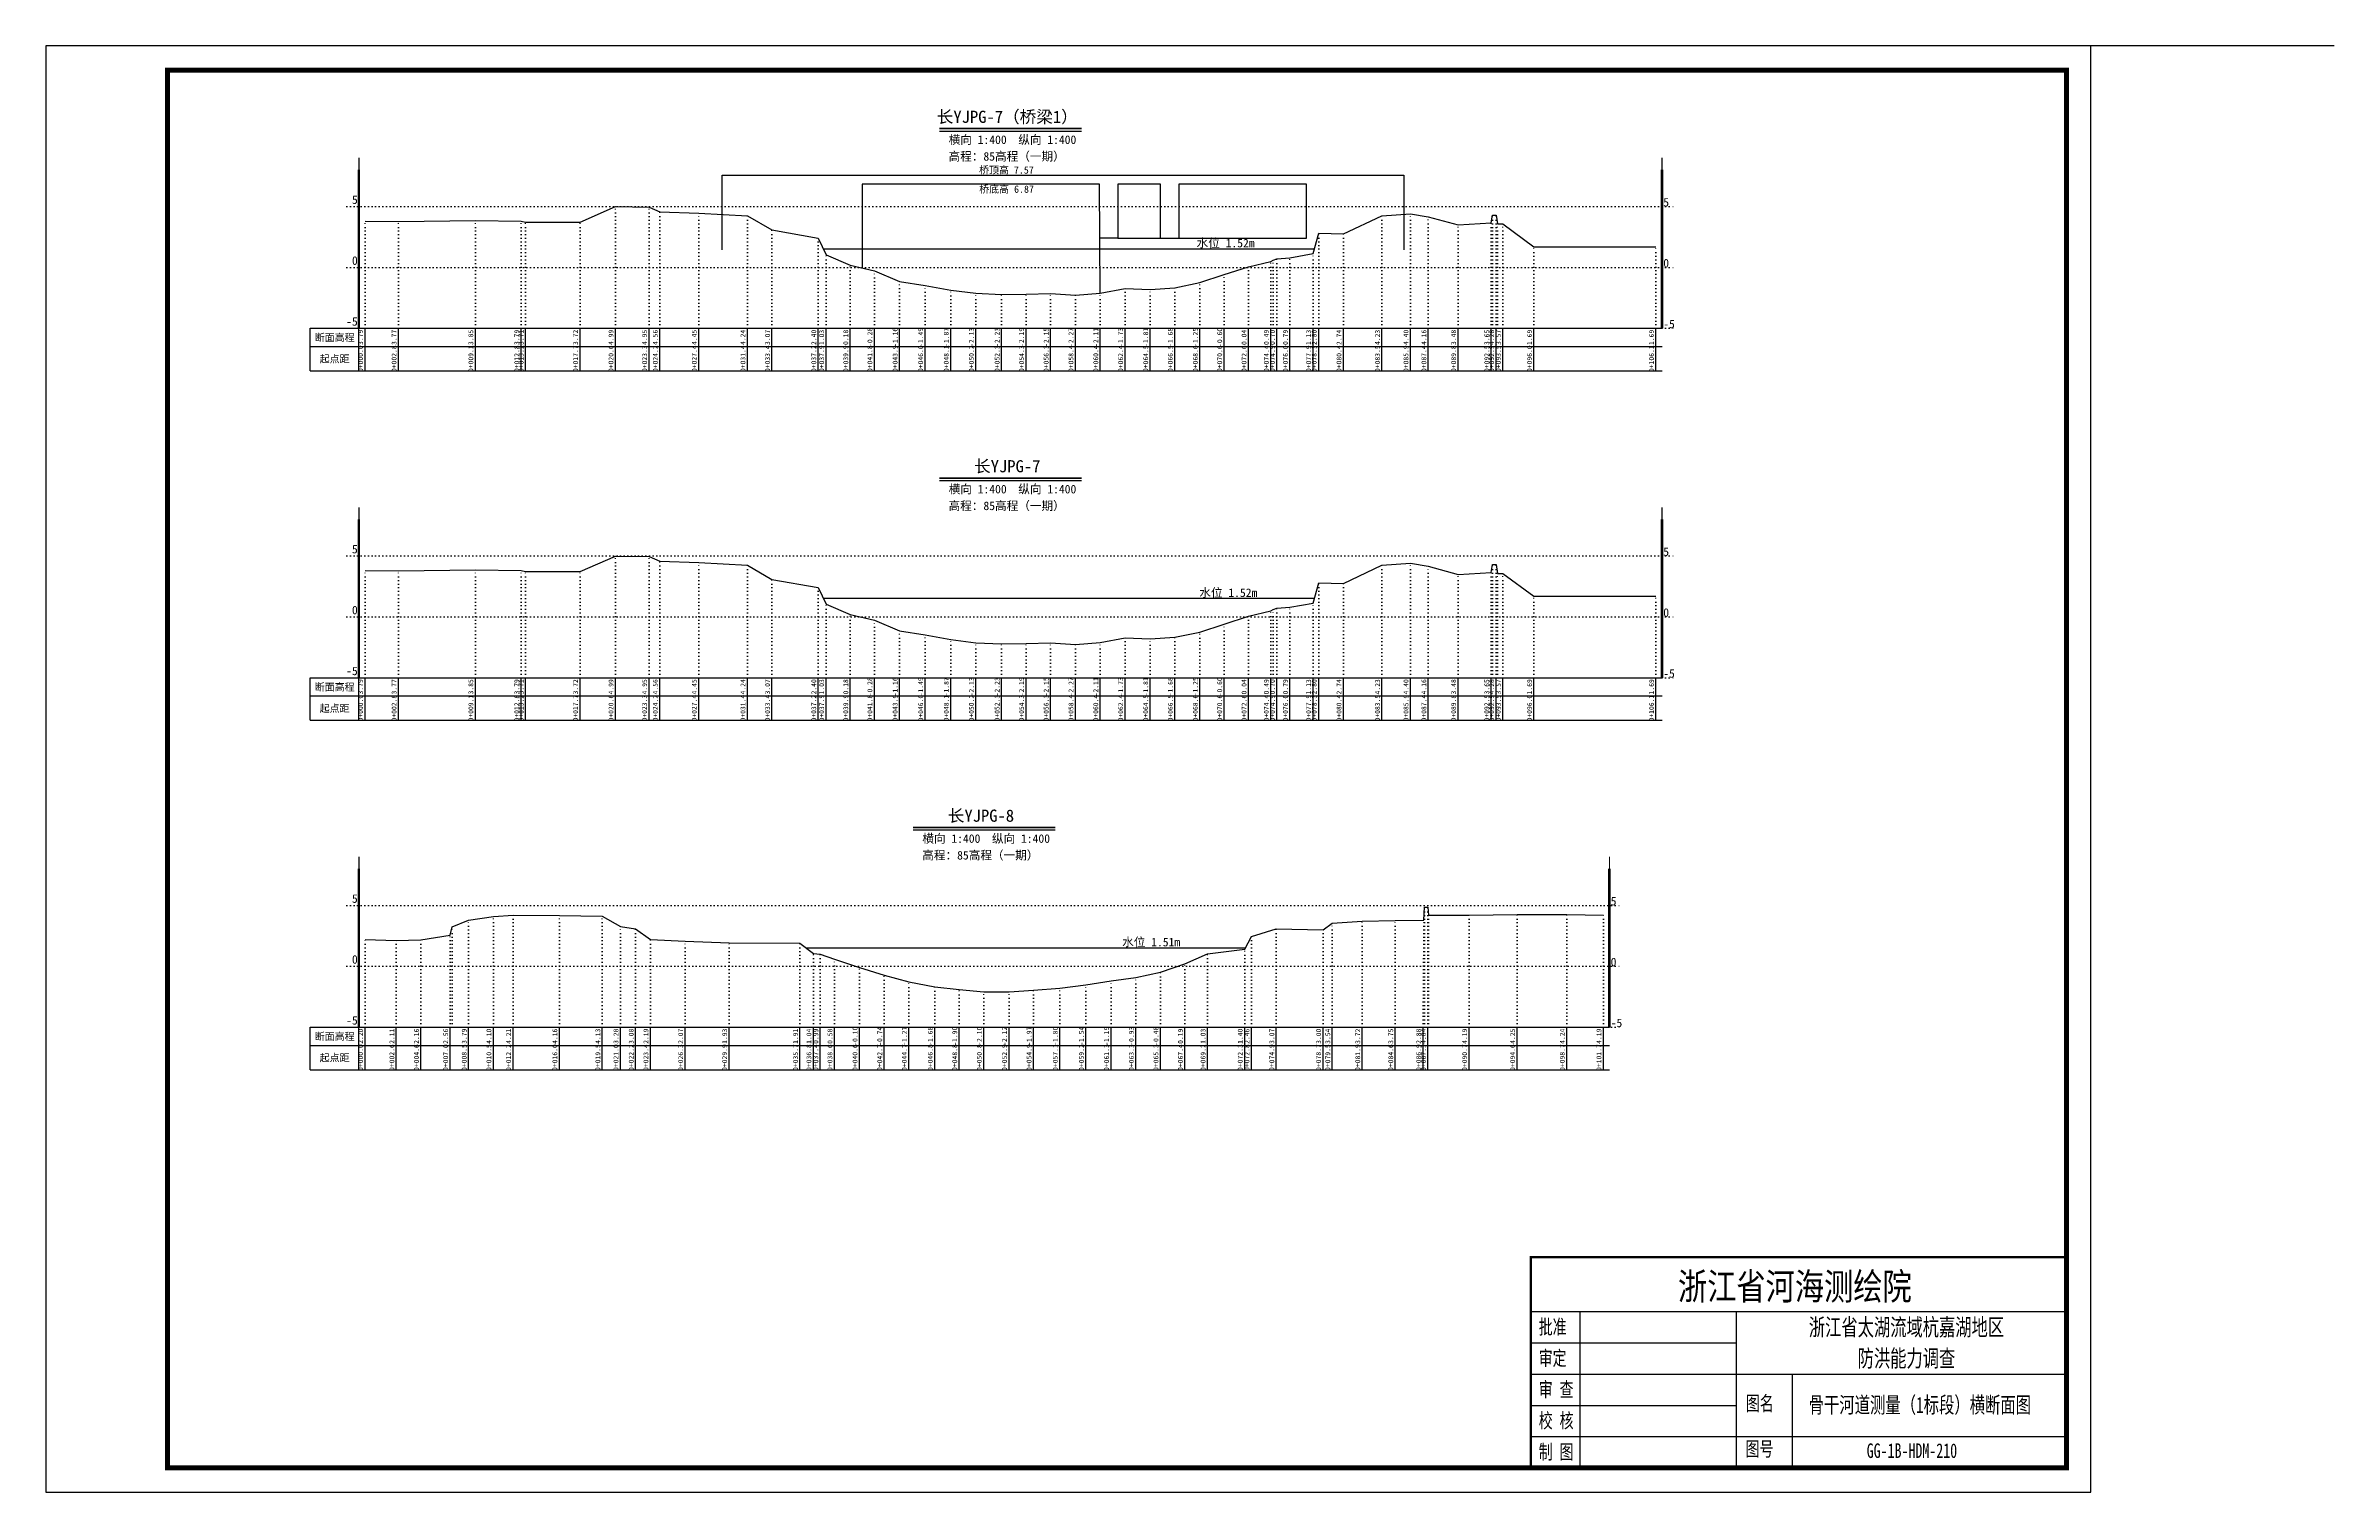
# Model space of a CAD drawing. Header units: millimetres. Extents: x 519117 to 522827, y 3371934 to 3372231.
# Drawn here: x 520056.5 to 520526.5, y 3371934.1 to 3372231.1 of the extents above; entities that cross this region are included whole.
import ezdxf
from ezdxf.enums import TextEntityAlignment as Align

# ---------------------------------------------------------------- set-up
doc = ezdxf.new("R2010")
doc.units = ezdxf.units.MM
doc.header["$LTSCALE"] = 0.4
doc.header["$MEASUREMENT"] = 0
doc.linetypes.add('X4', pattern=[1.6, 0, -1.6])
for name, color, linetype in [('DMX', 1, 'Continuous'), ('TEXT', 7, 'Continuous'), ('zdm1', 5, 'Continuous'), ('ZDMT5', 3, 'Continuous'), ('图框', 7, 'Continuous'), ('断面名称', 5, 'Continuous'), ('桥梁剖面', 7, 'Continuous'), ('比例尺', 3, 'Continuous'), ('水位', 4, 'Continuous')]:
    doc.layers.add(name, color=color, linetype=linetype)
doc.styles.add('HDM', font='仿宋_GB2312.ttf')
doc.styles.add('tk2', font='SimSun.ttf', dxfattribs={"width": 0.8})

msp = doc.modelspace()

# ---------------------------------------------------------------- linework, layer by layer
at = {"lineweight": 100, "const_width": 0.5}
msp.add_lwpolyline([(520471.53, 3371982.35), (520361.53, 3371982.35), (520361.53, 3371939.06), (520471.53, 3371939.06), (520471.53, 3371982.35)], dxfattribs=at)
at = {"linetype": 'Continuous', "elevation": 0}
msp.add_lwpolyline([(520361.53, 3371971.15), (520361.53, 3371939.06)], dxfattribs=at)
at = {"layer": 'DMX', "linetype": 'Continuous', "flags": 128}
for points in [[(520122.11, 3372195.04), (520128.98, 3372194.99), (520144.76, 3372195.19), (520154.18, 3372195.04), (520155.08, 3372194.84), (520166.26, 3372194.87), (520173.53, 3372198.04), (520180.43, 3372197.94), (520182.63, 3372196.97), (520190.63, 3372196.69), (520200.63, 3372196.17), (520205.68, 3372193.24), (520215.18, 3372191.57), (520216.81, 3372188.14), (520221.76, 3372186.02), (520226.71, 3372184.87), (520231.88, 3372182.67), (520237.13, 3372181.84), (520242.38, 3372180.89), (520247.56, 3372180.24), (520252.83, 3372179.99), (520257.86, 3372180.09), (520262.91, 3372180.19), (520268.01, 3372179.89), (520273.11, 3372180.29), (520278.21, 3372181.24), (520283.36, 3372181.04), (520288.41, 3372181.37), (520293.56, 3372182.44), (520298.56, 3372184.07), (520303.56, 3372185.67), (520308.13, 3372186.79), (520308.63, 3372187.07), (520309.38, 3372187.32), (520312.06, 3372187.54), (520316.81, 3372188.39), (520317.96, 3372192.57), (520323.06, 3372192.42), (520330.96, 3372196.14), (520336.81, 3372196.57), (520340.48, 3372195.97), (520346.58, 3372194.27), (520353.41, 3372194.69), (520353.66, 3372196.27), (520354.41, 3372196.27), (520354.68, 3372194.49), (520355.78, 3372194.49), (520362.18, 3372189.79), (520387.23, 3372189.79)], [(520122.11, 3372123.29), (520128.98, 3372123.24), (520144.76, 3372123.44), (520154.18, 3372123.29), (520155.08, 3372123.09), (520166.26, 3372123.12), (520173.53, 3372126.29), (520180.43, 3372126.19), (520182.63, 3372125.22), (520190.63, 3372124.94), (520200.63, 3372124.42), (520205.68, 3372121.49), (520215.18, 3372119.82), (520216.81, 3372116.39), (520221.76, 3372114.27), (520226.71, 3372113.12), (520231.88, 3372110.92), (520237.13, 3372110.09), (520242.38, 3372109.14), (520247.56, 3372108.49), (520252.83, 3372108.24), (520257.86, 3372108.34), (520262.91, 3372108.44), (520268.01, 3372108.14), (520273.11, 3372108.54), (520278.21, 3372109.49), (520283.36, 3372109.29), (520288.41, 3372109.62), (520293.56, 3372110.69), (520298.56, 3372112.32), (520303.56, 3372113.92), (520308.13, 3372115.04), (520308.63, 3372115.32), (520309.38, 3372115.57), (520312.06, 3372115.79), (520316.81, 3372116.64), (520317.96, 3372120.82), (520323.06, 3372120.67), (520330.96, 3372124.39), (520336.81, 3372124.82), (520340.48, 3372124.22), (520346.58, 3372122.52), (520353.41, 3372122.94), (520353.66, 3372124.52), (520354.41, 3372124.52), (520354.68, 3372122.74), (520355.78, 3372122.74), (520362.18, 3372118.04), (520387.23, 3372118.04)], [(520122.11, 3372047.56), (520128.53, 3372047.33), (520133.58, 3372047.46), (520139.58, 3372048.46), (520140.01, 3372050.18), (520143.38, 3372051.53), (520148.46, 3372052.31), (520152.51, 3372052.58), (520162.01, 3372052.46), (520170.83, 3372052.38), (520174.56, 3372050.25), (520177.68, 3372049.75), (520180.71, 3372047.53), (520187.83, 3372047.23), (520196.88, 3372046.88), (520211.43, 3372046.83), (520214.18, 3372044.65), (520215.61, 3372044.53), (520218.51, 3372043.5), (520223.66, 3372041.8), (520228.73, 3372040.2), (520233.78, 3372038.88), (520239.11, 3372037.85), (520244.13, 3372037.3), (520249.18, 3372036.8), (520254.36, 3372036.78), (520259.41, 3372037.15), (520264.78, 3372037.58), (520270.16, 3372038.23), (520275.31, 3372039.1), (520280.41, 3372039.75), (520285.46, 3372040.88), (520290.48, 3372042.53), (520295.13, 3372044.63), (520302.76, 3372045.55), (520304.16, 3372048.2), (520309.26, 3372049.73), (520318.86, 3372049.55), (520320.76, 3372050.9), (520326.91, 3372051.35), (520333.68, 3372051.45), (520339.58, 3372051.54), (520339.66, 3372054.2), (520340.38, 3372054.17), (520340.51, 3372052.55), (520348.86, 3372052.55), (520358.71, 3372052.7), (520368.91, 3372052.67), (520376.43, 3372052.55)]]:
    msp.add_lwpolyline(points, dxfattribs=at)
at = {"layer": 'TEXT', "color": 0}
for p, q in [((520361.53, 3371971.15, 0), (520471.53, 3371971.15, 0)), ((520371.62, 3371971.15, 0), (520371.62, 3371945.48, 0)), ((520403.7, 3371971.15, 0), (520403.7, 3371945.48, 0)), ((520361.53, 3371964.73, 0), (520403.7, 3371964.73, 0)), ((520361.53, 3371958.31, 0), (520403.7, 3371958.31, 0)), ((520403.7, 3371958.31, 0), (520471.53, 3371958.31, 0)), ((520415.18, 3371958.31, 0), (520415.18, 3371939.06, 0)), ((520361.53, 3371951.9, 0), (520403.7, 3371951.9, 0)), ((520361.53, 3371945.48, 0), (520471.53, 3371945.48, 0)), ((520371.62, 3371945.48, 0), (520371.62, 3371939.06, 0)), ((520403.7, 3371945.48, 0), (520403.7, 3371939.06, 0))]:
    msp.add_line(p, q, dxfattribs=at)
at = {"layer": 'zdm1', "linetype": 'Continuous'}
for p, q in [((520120.73, 3372173.06), (520120.73, 3372205.56)), ((520120.98, 3372173.06), (520120.98, 3372205.56)), ((520388.36, 3372173.06), (520388.36, 3372205.56)), ((520388.61, 3372173.06), (520388.61, 3372205.56)), ((520110.86, 3372164.31), (520110.86, 3372173.06)), ((520110.86, 3372173.06), (520122.11, 3372173.06)), ((520120.86, 3372164.31), (520120.86, 3372173.06)), ((520122.11, 3372173.06), (520388.48, 3372173.06)), ((520110.86, 3372169.31), (520388.48, 3372169.31)), ((520110.86, 3372164.31), (520388.48, 3372164.31)), ((520120.73, 3372101.31), (520120.73, 3372133.81)), ((520120.98, 3372101.31), (520120.98, 3372133.81)), ((520388.36, 3372101.31), (520388.36, 3372133.81)), ((520388.61, 3372101.31), (520388.61, 3372133.81)), ((520110.86, 3372092.56), (520110.86, 3372101.31)), ((520110.86, 3372101.31), (520122.11, 3372101.31)), ((520120.86, 3372092.56), (520120.86, 3372101.31)), ((520122.11, 3372101.31), (520388.48, 3372101.31)), ((520110.86, 3372097.56), (520388.48, 3372097.56)), ((520110.86, 3372092.56), (520388.48, 3372092.56)), ((520120.73, 3372029.56), (520120.73, 3372062.06)), ((520120.98, 3372029.56), (520120.98, 3372062.06)), ((520377.56, 3372029.56), (520377.56, 3372062.06)), ((520377.81, 3372029.56), (520377.81, 3372062.06)), ((520110.86, 3372020.81), (520110.86, 3372029.56)), ((520110.86, 3372029.56), (520122.11, 3372029.56)), ((520120.86, 3372020.81), (520120.86, 3372029.56)), ((520122.11, 3372029.56), (520377.68, 3372029.56)), ((520110.86, 3372025.81), (520377.68, 3372025.81)), ((520110.86, 3372020.81), (520377.68, 3372020.81))]:
    msp.add_line(p, q, dxfattribs=at)
at = {"layer": 'zdm1', "linetype": 'X4'}
for p, q in [((520118.36, 3372198.06), (520390.98, 3372198.06)), ((520118.36, 3372185.56), (520390.98, 3372185.56)), ((520118.36, 3372173.06), (520390.98, 3372173.06)), ((520118.36, 3372126.31), (520390.98, 3372126.31)), ((520118.36, 3372113.81), (520390.98, 3372113.81)), ((520118.36, 3372101.31), (520390.98, 3372101.31)), ((520118.36, 3372054.56), (520380.18, 3372054.56)), ((520118.36, 3372042.06), (520380.18, 3372042.06)), ((520118.36, 3372029.56), (520380.18, 3372029.56))]:
    msp.add_line(p, q, dxfattribs=at)
at = {"layer": 'zdm1', "linetype": 'Continuous', "flags": 128}
for points in [[(520120.86, 3372205.56, 0.25, 0.25, 0), (520120.86, 3372208.06, 0.25, 0.25, 0)], [(520388.48, 3372205.56, 0.25, 0.25, 0), (520388.48, 3372208.06, 0.25, 0.25, 0)], [(520120.86, 3372200.56, 0.25, 0.25, 0), (520120.86, 3372203.06, 0.25, 0.25, 0)], [(520388.48, 3372200.56, 0.25, 0.25, 0), (520388.48, 3372203.06, 0.25, 0.25, 0)], [(520120.86, 3372195.56, 0.25, 0.25, 0), (520120.86, 3372198.06, 0.25, 0.25, 0)], [(520388.48, 3372195.56, 0.25, 0.25, 0), (520388.48, 3372198.06, 0.25, 0.25, 0)], [(520120.86, 3372190.56, 0.25, 0.25, 0), (520120.86, 3372193.06, 0.25, 0.25, 0)], [(520388.48, 3372190.56, 0.25, 0.25, 0), (520388.48, 3372193.06, 0.25, 0.25, 0)], [(520120.86, 3372185.56, 0.25, 0.25, 0), (520120.86, 3372188.06, 0.25, 0.25, 0)], [(520388.48, 3372185.56, 0.25, 0.25, 0), (520388.48, 3372188.06, 0.25, 0.25, 0)], [(520120.86, 3372180.56, 0.25, 0.25, 0), (520120.86, 3372183.06, 0.25, 0.25, 0)], [(520388.48, 3372180.56, 0.25, 0.25, 0), (520388.48, 3372183.06, 0.25, 0.25, 0)], [(520120.86, 3372175.56, 0.25, 0.25, 0), (520120.86, 3372178.06, 0.25, 0.25, 0)], [(520388.48, 3372175.56, 0.25, 0.25, 0), (520388.48, 3372178.06, 0.25, 0.25, 0)], [(520120.86, 3372133.81, 0.25, 0.25, 0), (520120.86, 3372136.31, 0.25, 0.25, 0)], [(520388.48, 3372133.81, 0.25, 0.25, 0), (520388.48, 3372136.31, 0.25, 0.25, 0)], [(520120.86, 3372128.81, 0.25, 0.25, 0), (520120.86, 3372131.31, 0.25, 0.25, 0)], [(520388.48, 3372128.81, 0.25, 0.25, 0), (520388.48, 3372131.31, 0.25, 0.25, 0)], [(520120.86, 3372123.81, 0.25, 0.25, 0), (520120.86, 3372126.31, 0.25, 0.25, 0)], [(520388.48, 3372123.81, 0.25, 0.25, 0), (520388.48, 3372126.31, 0.25, 0.25, 0)], [(520120.86, 3372118.81, 0.25, 0.25, 0), (520120.86, 3372121.31, 0.25, 0.25, 0)], [(520388.48, 3372118.81, 0.25, 0.25, 0), (520388.48, 3372121.31, 0.25, 0.25, 0)], [(520120.86, 3372113.81, 0.25, 0.25, 0), (520120.86, 3372116.31, 0.25, 0.25, 0)], [(520388.48, 3372113.81, 0.25, 0.25, 0), (520388.48, 3372116.31, 0.25, 0.25, 0)], [(520120.86, 3372108.81, 0.25, 0.25, 0), (520120.86, 3372111.31, 0.25, 0.25, 0)], [(520388.48, 3372108.81, 0.25, 0.25, 0), (520388.48, 3372111.31, 0.25, 0.25, 0)], [(520120.86, 3372103.81, 0.25, 0.25, 0), (520120.86, 3372106.31, 0.25, 0.25, 0)], [(520388.48, 3372103.81, 0.25, 0.25, 0), (520388.48, 3372106.31, 0.25, 0.25, 0)], [(520120.86, 3372062.06, 0.25, 0.25, 0), (520120.86, 3372064.56, 0.25, 0.25, 0)], [(520377.68, 3372062.06, 0.25, 0.25, 0), (520377.68, 3372064.56, 0.25, 0.25, 0)], [(520120.86, 3372057.06, 0.25, 0.25, 0), (520120.86, 3372059.56, 0.25, 0.25, 0)], [(520377.68, 3372057.06, 0.25, 0.25, 0), (520377.68, 3372059.56, 0.25, 0.25, 0)], [(520120.86, 3372052.06, 0.25, 0.25, 0), (520120.86, 3372054.56, 0.25, 0.25, 0)], [(520377.68, 3372052.06, 0.25, 0.25, 0), (520377.68, 3372054.56, 0.25, 0.25, 0)], [(520120.86, 3372047.06, 0.25, 0.25, 0), (520120.86, 3372049.56, 0.25, 0.25, 0)], [(520377.68, 3372047.06, 0.25, 0.25, 0), (520377.68, 3372049.56, 0.25, 0.25, 0)], [(520120.86, 3372042.06, 0.25, 0.25, 0), (520120.86, 3372044.56, 0.25, 0.25, 0)], [(520377.68, 3372042.06, 0.25, 0.25, 0), (520377.68, 3372044.56, 0.25, 0.25, 0)], [(520120.86, 3372037.06, 0.25, 0.25, 0), (520120.86, 3372039.56, 0.25, 0.25, 0)], [(520377.68, 3372037.06, 0.25, 0.25, 0), (520377.68, 3372039.56, 0.25, 0.25, 0)], [(520120.86, 3372032.06, 0.25, 0.25, 0), (520120.86, 3372034.56, 0.25, 0.25, 0)], [(520377.68, 3372032.06, 0.25, 0.25, 0), (520377.68, 3372034.56, 0.25, 0.25, 0)]]:
    msp.add_lwpolyline(points, format="xyseb", dxfattribs=at)
at = {"layer": 'ZDMT5', "linetype": 'X4'}
for p, q in [((520122.11, 3372173.06), (520122.11, 3372195.04)), ((520128.98, 3372173.06), (520128.98, 3372194.99)), ((520144.76, 3372173.06), (520144.76, 3372195.19)), ((520154.18, 3372173.06), (520154.18, 3372195.04)), ((520155.08, 3372173.06), (520155.08, 3372194.84)), ((520166.26, 3372173.06), (520166.26, 3372194.87)), ((520173.53, 3372173.06), (520173.53, 3372198.04)), ((520180.43, 3372173.06), (520180.43, 3372197.94)), ((520182.63, 3372173.06), (520182.63, 3372196.97)), ((520190.63, 3372173.06), (520190.63, 3372196.69)), ((520200.63, 3372173.06), (520200.63, 3372196.17)), ((520330.96, 3372173.06), (520330.96, 3372196.14)), ((520336.81, 3372173.06), (520336.81, 3372196.57)), ((520340.48, 3372173.06), (520340.48, 3372195.97)), ((520346.58, 3372173.06), (520346.58, 3372194.27)), ((520353.41, 3372173.06), (520353.41, 3372194.69)), ((520353.66, 3372173.06), (520353.66, 3372196.27)), ((520354.41, 3372173.06), (520354.41, 3372196.27)), ((520354.68, 3372173.06), (520354.68, 3372194.49)), ((520355.78, 3372173.06), (520355.78, 3372194.49)), ((520205.68, 3372173.06), (520205.68, 3372193.24)), ((520215.18, 3372173.06), (520215.18, 3372191.57)), ((520317.96, 3372173.06), (520317.96, 3372192.57)), ((520323.06, 3372173.06), (520323.06, 3372192.42)), ((520362.18, 3372173.06), (520362.18, 3372189.79)), ((520387.23, 3372173.06), (520387.23, 3372189.79)), ((520216.81, 3372173.06), (520216.81, 3372188.14)), ((520221.76, 3372173.06), (520221.76, 3372186.02)), ((520226.71, 3372173.06), (520226.71, 3372184.87)), ((520303.56, 3372173.06), (520303.56, 3372185.67)), ((520308.13, 3372173.06), (520308.13, 3372186.79)), ((520308.63, 3372173.06), (520308.63, 3372187.07)), ((520309.38, 3372173.06), (520309.38, 3372187.32)), ((520312.06, 3372173.06), (520312.06, 3372187.54)), ((520316.81, 3372173.06), (520316.81, 3372188.39)), ((520231.88, 3372173.06), (520231.88, 3372182.67)), ((520237.13, 3372173.06), (520237.13, 3372181.84)), ((520242.38, 3372173.06), (520242.38, 3372180.89)), ((520247.56, 3372173.06), (520247.56, 3372180.24)), ((520252.83, 3372173.06), (520252.83, 3372179.99)), ((520257.86, 3372173.06), (520257.86, 3372180.09)), ((520262.91, 3372173.06), (520262.91, 3372180.19)), ((520268.01, 3372173.06), (520268.01, 3372179.89)), ((520273.11, 3372173.06), (520273.11, 3372180.29)), ((520278.21, 3372173.06), (520278.21, 3372181.24)), ((520283.36, 3372173.06), (520283.36, 3372181.04)), ((520288.41, 3372173.06), (520288.41, 3372181.37)), ((520293.56, 3372173.06), (520293.56, 3372182.44)), ((520298.56, 3372173.06), (520298.56, 3372184.07)), ((520122.11, 3372101.31), (520122.11, 3372123.29)), ((520128.98, 3372101.31), (520128.98, 3372123.24)), ((520144.76, 3372101.31), (520144.76, 3372123.44)), ((520154.18, 3372101.31), (520154.18, 3372123.29)), ((520166.26, 3372101.31), (520166.26, 3372123.12)), ((520173.53, 3372101.31), (520173.53, 3372126.29)), ((520180.43, 3372101.31), (520180.43, 3372126.19)), ((520182.63, 3372101.31), (520182.63, 3372125.22)), ((520190.63, 3372101.31), (520190.63, 3372124.94)), ((520200.63, 3372101.31), (520200.63, 3372124.42)), ((520330.96, 3372101.31), (520330.96, 3372124.39)), ((520336.81, 3372101.31), (520336.81, 3372124.82)), ((520340.48, 3372101.31), (520340.48, 3372124.22)), ((520353.66, 3372101.31), (520353.66, 3372124.52)), ((520354.41, 3372101.31), (520354.41, 3372124.52)), ((520155.08, 3372101.31), (520155.08, 3372123.09)), ((520205.68, 3372101.31), (520205.68, 3372121.49)), ((520215.18, 3372101.31), (520215.18, 3372119.82)), ((520317.96, 3372101.31), (520317.96, 3372120.82)), ((520323.06, 3372101.31), (520323.06, 3372120.67)), ((520346.58, 3372101.31), (520346.58, 3372122.52)), ((520353.41, 3372101.31), (520353.41, 3372122.94)), ((520354.68, 3372101.31), (520354.68, 3372122.74)), ((520355.78, 3372101.31), (520355.78, 3372122.74)), ((520216.81, 3372101.31), (520216.81, 3372116.39)), ((520221.76, 3372101.31), (520221.76, 3372114.27)), ((520303.56, 3372101.31), (520303.56, 3372113.92)), ((520308.13, 3372101.31), (520308.13, 3372115.04)), ((520308.63, 3372101.31), (520308.63, 3372115.32)), ((520309.38, 3372101.31), (520309.38, 3372115.57)), ((520312.06, 3372101.31), (520312.06, 3372115.79)), ((520316.81, 3372101.31), (520316.81, 3372116.64)), ((520362.18, 3372101.31), (520362.18, 3372118.04)), ((520387.23, 3372101.31), (520387.23, 3372118.04)), ((520226.71, 3372101.31), (520226.71, 3372113.12)), ((520231.88, 3372101.31), (520231.88, 3372110.92)), ((520237.13, 3372101.31), (520237.13, 3372110.09)), ((520242.38, 3372101.31), (520242.38, 3372109.14)), ((520278.21, 3372101.31), (520278.21, 3372109.49)), ((520283.36, 3372101.31), (520283.36, 3372109.29)), ((520288.41, 3372101.31), (520288.41, 3372109.62)), ((520293.56, 3372101.31), (520293.56, 3372110.69)), ((520298.56, 3372101.31), (520298.56, 3372112.32)), ((520247.56, 3372101.31), (520247.56, 3372108.49)), ((520252.83, 3372101.31), (520252.83, 3372108.24)), ((520257.86, 3372101.31), (520257.86, 3372108.34)), ((520262.91, 3372101.31), (520262.91, 3372108.44)), ((520268.01, 3372101.31), (520268.01, 3372108.14)), ((520273.11, 3372101.31), (520273.11, 3372108.54)), ((520339.66, 3372029.56), (520339.66, 3372054.2)), ((520340.38, 3372029.56), (520340.38, 3372054.17)), ((520358.71, 3372029.56), (520358.71, 3372052.7)), ((520368.91, 3372029.56), (520368.91, 3372052.67)), ((520139.58, 3372029.56), (520139.58, 3372048.46)), ((520140.01, 3372029.56), (520140.01, 3372050.18)), ((520143.38, 3372029.56), (520143.38, 3372051.53)), ((520148.46, 3372029.56), (520148.46, 3372052.31)), ((520152.51, 3372029.56), (520152.51, 3372052.58)), ((520162.01, 3372029.56), (520162.01, 3372052.46)), ((520170.83, 3372029.56), (520170.83, 3372052.38)), ((520174.56, 3372029.56), (520174.56, 3372050.25)), ((520177.68, 3372029.56), (520177.68, 3372049.75)), ((520304.16, 3372029.56), (520304.16, 3372048.2)), ((520309.26, 3372029.56), (520309.26, 3372049.73)), ((520318.86, 3372029.56), (520318.86, 3372049.55)), ((520320.76, 3372029.56), (520320.76, 3372050.9)), ((520326.91, 3372029.56), (520326.91, 3372051.35)), ((520333.68, 3372029.56), (520333.68, 3372051.45)), ((520339.41, 3372029.56), (520339.58, 3372051.54)), ((520340.51, 3372029.56), (520340.51, 3372052.55)), ((520348.86, 3372029.56), (520348.86, 3372052.55)), ((520376.43, 3372029.56), (520376.43, 3372052.55)), ((520122.11, 3372029.56), (520122.11, 3372047.56)), ((520128.53, 3372029.56), (520128.53, 3372047.33)), ((520133.58, 3372029.56), (520133.58, 3372047.46)), ((520180.71, 3372029.56), (520180.71, 3372047.53)), ((520187.83, 3372029.56), (520187.83, 3372047.23)), ((520196.88, 3372029.56), (520196.88, 3372046.88)), ((520211.43, 3372029.56), (520211.43, 3372046.83)), ((520214.18, 3372029.56), (520214.18, 3372044.65)), ((520215.61, 3372029.56), (520215.61, 3372044.53)), ((520218.51, 3372029.56), (520218.51, 3372043.5)), ((520295.13, 3372029.56), (520295.13, 3372044.63)), ((520302.76, 3372029.56), (520302.76, 3372045.55)), ((520223.66, 3372029.56), (520223.66, 3372041.8)), ((520228.73, 3372029.56), (520228.73, 3372040.2)), ((520233.78, 3372029.56), (520233.78, 3372038.88)), ((520275.31, 3372029.56), (520275.31, 3372039.1)), ((520280.41, 3372029.56), (520280.41, 3372039.75)), ((520285.46, 3372029.56), (520285.46, 3372040.88)), ((520290.48, 3372029.56), (520290.48, 3372042.53)), ((520239.11, 3372029.56), (520239.11, 3372037.85)), ((520244.13, 3372029.56), (520244.13, 3372037.3)), ((520249.18, 3372029.56), (520249.18, 3372036.8)), ((520254.36, 3372029.56), (520254.36, 3372036.78)), ((520259.41, 3372029.56), (520259.41, 3372037.15)), ((520264.78, 3372029.56), (520264.78, 3372037.58)), ((520270.16, 3372029.56), (520270.16, 3372038.23))]:
    msp.add_line(p, q, dxfattribs=at)
at = {"layer": 'ZDMT5', "linetype": 'Continuous'}
for p, q in [((520122.11, 3372164.31), (520122.11, 3372173.06)), ((520128.98, 3372164.31), (520128.98, 3372173.06)), ((520144.76, 3372164.31), (520144.76, 3372173.06)), ((520154.18, 3372164.31), (520154.18, 3372173.06)), ((520155.08, 3372164.31), (520155.08, 3372173.06)), ((520166.26, 3372164.31), (520166.26, 3372173.06)), ((520173.53, 3372164.31), (520173.53, 3372173.06)), ((520180.43, 3372164.31), (520180.43, 3372173.06)), ((520182.63, 3372164.31), (520182.63, 3372173.06)), ((520190.63, 3372164.31), (520190.63, 3372173.06)), ((520200.63, 3372164.31), (520200.63, 3372173.06)), ((520205.68, 3372164.31), (520205.68, 3372173.06)), ((520215.18, 3372164.31), (520215.18, 3372173.06)), ((520216.81, 3372164.31), (520216.81, 3372173.06)), ((520221.76, 3372164.31), (520221.76, 3372173.06)), ((520226.71, 3372164.31), (520226.71, 3372173.06)), ((520231.88, 3372164.31), (520231.88, 3372173.06)), ((520237.13, 3372164.31), (520237.13, 3372173.06)), ((520242.38, 3372164.31), (520242.38, 3372173.06)), ((520247.56, 3372164.31), (520247.56, 3372173.06)), ((520252.83, 3372164.31), (520252.83, 3372173.06)), ((520257.86, 3372164.31), (520257.86, 3372173.06)), ((520262.91, 3372164.31), (520262.91, 3372173.06)), ((520268.01, 3372164.31), (520268.01, 3372173.06)), ((520273.11, 3372164.31), (520273.11, 3372173.06)), ((520278.21, 3372164.31), (520278.21, 3372173.06)), ((520283.36, 3372164.31), (520283.36, 3372173.06)), ((520288.41, 3372164.31), (520288.41, 3372173.06)), ((520293.56, 3372164.31), (520293.56, 3372173.06)), ((520298.56, 3372164.31), (520298.56, 3372173.06)), ((520303.56, 3372164.31), (520303.56, 3372173.06)), ((520308.13, 3372164.31), (520308.13, 3372173.06)), ((520309.38, 3372164.31), (520309.38, 3372173.06)), ((520312.06, 3372164.31), (520312.06, 3372173.06)), ((520316.81, 3372164.31), (520316.81, 3372173.06)), ((520317.96, 3372164.31), (520317.96, 3372173.06)), ((520323.06, 3372164.31), (520323.06, 3372173.06)), ((520330.96, 3372164.31), (520330.96, 3372173.06)), ((520336.81, 3372164.31), (520336.81, 3372173.06)), ((520340.48, 3372164.31), (520340.48, 3372173.06)), ((520346.58, 3372164.31), (520346.58, 3372173.06)), ((520353.41, 3372164.31), (520353.41, 3372173.06)), ((520354.41, 3372164.31), (520354.41, 3372173.06)), ((520355.78, 3372164.31), (520355.78, 3372173.06)), ((520362.18, 3372164.31), (520362.18, 3372173.06)), ((520387.23, 3372164.31), (520387.23, 3372173.06)), ((520122.11, 3372092.56), (520122.11, 3372101.31)), ((520128.98, 3372092.56), (520128.98, 3372101.31)), ((520144.76, 3372092.56), (520144.76, 3372101.31)), ((520154.18, 3372092.56), (520154.18, 3372101.31)), ((520155.08, 3372092.56), (520155.08, 3372101.31)), ((520166.26, 3372092.56), (520166.26, 3372101.31)), ((520173.53, 3372092.56), (520173.53, 3372101.31)), ((520180.43, 3372092.56), (520180.43, 3372101.31)), ((520182.63, 3372092.56), (520182.63, 3372101.31)), ((520190.63, 3372092.56), (520190.63, 3372101.31)), ((520200.63, 3372092.56), (520200.63, 3372101.31)), ((520205.68, 3372092.56), (520205.68, 3372101.31)), ((520215.18, 3372092.56), (520215.18, 3372101.31)), ((520216.81, 3372092.56), (520216.81, 3372101.31)), ((520221.76, 3372092.56), (520221.76, 3372101.31)), ((520226.71, 3372092.56), (520226.71, 3372101.31)), ((520231.88, 3372092.56), (520231.88, 3372101.31)), ((520237.13, 3372092.56), (520237.13, 3372101.31)), ((520242.38, 3372092.56), (520242.38, 3372101.31)), ((520247.56, 3372092.56), (520247.56, 3372101.31)), ((520252.83, 3372092.56), (520252.83, 3372101.31)), ((520257.86, 3372092.56), (520257.86, 3372101.31)), ((520262.91, 3372092.56), (520262.91, 3372101.31)), ((520268.01, 3372092.56), (520268.01, 3372101.31)), ((520273.11, 3372092.56), (520273.11, 3372101.31)), ((520278.21, 3372092.56), (520278.21, 3372101.31)), ((520283.36, 3372092.56), (520283.36, 3372101.31)), ((520288.41, 3372092.56), (520288.41, 3372101.31)), ((520293.56, 3372092.56), (520293.56, 3372101.31)), ((520298.56, 3372092.56), (520298.56, 3372101.31)), ((520303.56, 3372092.56), (520303.56, 3372101.31)), ((520308.13, 3372092.56), (520308.13, 3372101.31)), ((520309.38, 3372092.56), (520309.38, 3372101.31)), ((520312.06, 3372092.56), (520312.06, 3372101.31)), ((520316.81, 3372092.56), (520316.81, 3372101.31)), ((520317.96, 3372092.56), (520317.96, 3372101.31)), ((520323.06, 3372092.56), (520323.06, 3372101.31)), ((520330.96, 3372092.56), (520330.96, 3372101.31)), ((520336.81, 3372092.56), (520336.81, 3372101.31)), ((520340.48, 3372092.56), (520340.48, 3372101.31)), ((520346.58, 3372092.56), (520346.58, 3372101.31)), ((520353.41, 3372092.56), (520353.41, 3372101.31)), ((520354.41, 3372092.56), (520354.41, 3372101.31)), ((520355.78, 3372092.56), (520355.78, 3372101.31)), ((520362.18, 3372092.56), (520362.18, 3372101.31)), ((520387.23, 3372092.56), (520387.23, 3372101.31)), ((520122.11, 3372020.81), (520122.11, 3372029.56)), ((520128.53, 3372020.81), (520128.53, 3372029.56)), ((520133.58, 3372020.81), (520133.58, 3372029.56)), ((520139.58, 3372020.81), (520139.58, 3372029.56)), ((520143.38, 3372020.81), (520143.38, 3372029.56)), ((520148.46, 3372020.81), (520148.46, 3372029.56)), ((520152.51, 3372020.81), (520152.51, 3372029.56)), ((520162.01, 3372020.81), (520162.01, 3372029.56)), ((520170.83, 3372020.81), (520170.83, 3372029.56)), ((520174.56, 3372020.81), (520174.56, 3372029.56)), ((520177.68, 3372020.81), (520177.68, 3372029.56)), ((520180.71, 3372020.81), (520180.71, 3372029.56)), ((520187.83, 3372020.81), (520187.83, 3372029.56)), ((520196.88, 3372020.81), (520196.88, 3372029.56)), ((520211.43, 3372020.81), (520211.43, 3372029.56)), ((520214.18, 3372020.81), (520214.18, 3372029.56)), ((520215.61, 3372020.81), (520215.61, 3372029.56)), ((520218.51, 3372020.81), (520218.51, 3372029.56)), ((520223.66, 3372020.81), (520223.66, 3372029.56)), ((520228.73, 3372020.81), (520228.73, 3372029.56)), ((520233.78, 3372020.81), (520233.78, 3372029.56)), ((520239.11, 3372020.81), (520239.11, 3372029.56)), ((520244.13, 3372020.81), (520244.13, 3372029.56)), ((520249.18, 3372020.81), (520249.18, 3372029.56)), ((520254.36, 3372020.81), (520254.36, 3372029.56)), ((520259.41, 3372020.81), (520259.41, 3372029.56)), ((520264.78, 3372020.81), (520264.78, 3372029.56)), ((520270.16, 3372020.81), (520270.16, 3372029.56)), ((520275.31, 3372020.81), (520275.31, 3372029.56)), ((520280.41, 3372020.81), (520280.41, 3372029.56)), ((520285.46, 3372020.81), (520285.46, 3372029.56)), ((520290.48, 3372020.81), (520290.48, 3372029.56)), ((520295.13, 3372020.81), (520295.13, 3372029.56)), ((520302.76, 3372020.81), (520302.76, 3372029.56)), ((520304.16, 3372020.81), (520304.16, 3372029.56)), ((520309.26, 3372020.81), (520309.26, 3372029.56)), ((520318.86, 3372020.81), (520318.86, 3372029.56)), ((520320.76, 3372020.81), (520320.76, 3372029.56)), ((520326.91, 3372020.81), (520326.91, 3372029.56)), ((520333.68, 3372020.81), (520333.68, 3372029.56)), ((520339.41, 3372020.81), (520339.41, 3372029.56)), ((520340.38, 3372020.81), (520340.38, 3372029.56)), ((520348.86, 3372020.81), (520348.86, 3372029.56)), ((520358.71, 3372020.81), (520358.71, 3372029.56)), ((520368.91, 3372020.81), (520368.91, 3372029.56)), ((520376.43, 3372020.81), (520376.43, 3372029.56))]:
    msp.add_line(p, q, dxfattribs=at)
at = {"layer": '图框', "flags": 128}
msp.add_lwpolyline([(520056.53, 3371934.06), (520476.53, 3371934.06), (520476.53, 3372231.06), (520056.53, 3372231.06)], close=True, dxfattribs=at)
at = {"layer": '图框', "const_width": 1, "flags": 128}
msp.add_lwpolyline([(520081.53, 3371939.06), (520471.53, 3371939.06), (520471.53, 3372226.06), (520081.53, 3372226.06)], close=True, dxfattribs=at)
at = {"layer": '桥梁剖面'}
for p, q in [((520276.71, 3372191.53), (520272.96, 3372191.53)), ((520285.46, 3372191.53), (520289.21, 3372191.53))]:
    msp.add_line(p, q, dxfattribs=at)
at = {"layer": '桥梁剖面', "flags": 128}
for points in [[(520195.46, 3372189.15), (520195.46, 3372189.15), (520195.46, 3372204.48), (520335.46, 3372204.48), (520335.46, 3372189.15), (520335.46, 3372189.15), (520335.46, 3372189.15)], [(520224.21, 3372202.65), (520224.23, 3372185.44), (520224.23, 3372185.44)], [(520273.11, 3372180.29), (520273.11, 3372180.29), (520272.96, 3372202.65), (520224.21, 3372202.65)]]:
    msp.add_lwpolyline(points, dxfattribs=at)
for points in [[(520276.71, 3372202.65), (520276.71, 3372191.53), (520285.46, 3372191.53), (520285.46, 3372202.65)], [(520289.21, 3372202.65), (520289.21, 3372191.53), (520315.46, 3372191.53), (520315.46, 3372202.65)]]:
    msp.add_lwpolyline(points, close=True, dxfattribs=at)
at = {"layer": '比例尺', "linetype": 'Continuous'}
msp.add_line((520526.53, 3372231.06), (520476.53, 3372231.06), dxfattribs=at)
at = {"layer": '比例尺', "color": 3, "linetype": 'Continuous', "lineweight": 40}
for p, q in [((520240.11, 3372214.05), (520269.23, 3372214.05)), ((520240.11, 3372142.3), (520269.23, 3372142.3)), ((520234.71, 3372070.55), (520263.83, 3372070.55))]:
    msp.add_line(p, q, dxfattribs=at)
at = {"layer": '比例尺', "color": 3, "linetype": 'Continuous'}
for p, q in [((520240.11, 3372213.55), (520269.23, 3372213.55)), ((520240.11, 3372141.8), (520269.23, 3372141.8)), ((520234.71, 3372070.05), (520263.83, 3372070.05))]:
    msp.add_line(p, q, dxfattribs=at)
at = {"layer": '水位', "color": 6, "linetype": 'Continuous', "flags": 128}
for points in [[(520216.23, 3372189.37), (520216.81, 3372189.37), (520221.76, 3372189.37), (520226.71, 3372189.37), (520231.88, 3372189.37), (520237.13, 3372189.37), (520242.38, 3372189.37), (520247.56, 3372189.37), (520252.83, 3372189.37), (520257.86, 3372189.37), (520262.91, 3372189.37), (520268.01, 3372189.37), (520273.11, 3372189.37), (520278.21, 3372189.37), (520283.36, 3372189.37), (520288.41, 3372189.37), (520293.56, 3372189.37), (520298.56, 3372189.37), (520303.56, 3372189.37), (520308.13, 3372189.37), (520308.63, 3372189.37), (520309.38, 3372189.37), (520312.06, 3372189.37), (520316.81, 3372189.37), (520317.08, 3372189.37)], [(520216.23, 3372117.62), (520216.81, 3372117.62), (520221.76, 3372117.62), (520226.71, 3372117.62), (520231.88, 3372117.62), (520237.13, 3372117.62), (520242.38, 3372117.62), (520247.56, 3372117.62), (520252.83, 3372117.62), (520257.86, 3372117.62), (520262.91, 3372117.62), (520268.01, 3372117.62), (520273.11, 3372117.62), (520278.21, 3372117.62), (520283.36, 3372117.62), (520288.41, 3372117.62), (520293.56, 3372117.62), (520298.56, 3372117.62), (520303.56, 3372117.62), (520308.13, 3372117.62), (520308.63, 3372117.62), (520309.38, 3372117.62), (520312.06, 3372117.62), (520316.81, 3372117.62), (520317.08, 3372117.62)], [(520212.7, 3372045.83), (520214.18, 3372045.83), (520215.61, 3372045.83), (520218.51, 3372045.83), (520223.66, 3372045.83), (520228.73, 3372045.83), (520233.78, 3372045.83), (520239.11, 3372045.83), (520244.13, 3372045.83), (520249.18, 3372045.83), (520254.36, 3372045.83), (520259.41, 3372045.83), (520264.78, 3372045.83), (520270.16, 3372045.83), (520275.31, 3372045.83), (520280.41, 3372045.83), (520285.46, 3372045.83), (520290.48, 3372045.83), (520295.13, 3372045.83), (520302.76, 3372045.83), (520302.9, 3372045.83)]]:
    msp.add_lwpolyline(points, dxfattribs=at)

# ---------------------------------------------------------------- texts
at = {"layer": 'TEXT', "color": 7, "ltscale": 8, "style": 'tk2'}
for tag, p, s, height, width in [('浙江省河海测绘院', (520391.75, 3371973.58, 0), '（单位名称）', 5.5, 0.8), ('批准', (520363.15, 3371966.52, 0), '批准', 3, 0.7), ('审定', (520363.15, 3371960.1, 0), '审定', 3, 0.7), ('审 查', (520363.15, 3371953.68, 0), '审 查', 3, 0.7), ('图名', (520405.69, 3371950.81, 0), '审查', 3, 0.7), ('校 核', (520363.15, 3371947.27, 0), '校 核', 3, 0.7), ('图号', (520405.64, 3371941.48, 0), '图号', 3, 0.7), ('制 图', (520363.15, 3371940.85, 0), '制 图', 3, 0.7)]:
    msp.add_attdef(tag, p, s, height=height, dxfattribs=dict(at, width=width))
at = {"layer": 'TEXT', "color": 0, "style": 'tk2', "width": 0.7}
for tag, text, height, p in [('浙江省太湖流域杭嘉湖地区', '浙江省太湖流域杭嘉湖地区', 3.5, (520438.68, 3371967.96, -206.67)), ('防洪能力调查', '防洪能力调查', 3.5, (520438.68, 3371961.57, -206.67)), ('骨干河道测量（1标段）横断面图', '骨干河道测量（1标段）横断面图', 3.3, (520441.43, 3371952, -206.67)), ('GG-1B-HDM-210', 'GG-1B-HDM-001', 3, (520439.8, 3371942.6, -206.67))]:
    msp.add_attdef(tag, text=text, height=height, dxfattribs=at).set_placement(p, align=Align.MIDDLE_CENTER)
at = {"layer": 'zdm1', "linetype": 'Continuous', "style": 'HDM'}
for s, p in [('5', (520120.61, 3372198.06)), ('0', (520120.61, 3372185.56)), ('-5', (520120.61, 3372173.06)), ('5', (520120.61, 3372126.31)), ('0', (520120.61, 3372113.81)), ('-5', (520120.61, 3372101.31)), ('5', (520120.61, 3372054.56)), ('0', (520120.61, 3372042.06)), ('-5', (520120.61, 3372029.56))]:
    msp.add_text(s, height=1.75, dxfattribs=at).set_placement(p, align=Align.BOTTOM_RIGHT)
for s, p in [('5', (520388.73, 3372198.06)), ('0', (520388.73, 3372185.56)), ('-5', (520388.73, 3372173.06)), ('5', (520388.73, 3372126.31)), ('0', (520388.73, 3372113.81)), ('-5', (520388.73, 3372101.31)), ('5', (520377.93, 3372054.56)), ('0', (520377.93, 3372042.06)), ('-5', (520377.93, 3372029.56))]:
    msp.add_text(s, height=1.75, dxfattribs=at).set_placement(p)
for s, p in [('断面高程', (520115.86, 3372171.19)), ('起点距', (520115.86, 3372166.81)), ('断面高程', (520115.86, 3372099.44)), ('起点距', (520115.86, 3372095.06)), ('断面高程', (520115.86, 3372027.69)), ('起点距', (520115.86, 3372023.31))]:
    msp.add_text(s, height=1.5, dxfattribs=at).set_placement(p, align=Align.MIDDLE)
at = {"layer": 'ZDMT5', "linetype": 'Continuous', "style": 'HDM'}
for s, p in [('3.79', (520121.98, 3372171.19)), ('3.77', (520128.86, 3372171.19)), ('3.85', (520144.63, 3372171.19)), ('3.79', (520154.06, 3372171.19)), ('3.71', (520154.96, 3372171.19)), ('3.72', (520166.13, 3372171.19)), ('4.99', (520173.41, 3372171.19)), ('4.95', (520180.31, 3372171.19)), ('4.56', (520182.51, 3372171.19)), ('4.45', (520190.51, 3372171.19)), ('4.24', (520200.51, 3372171.19)), ('3.07', (520205.56, 3372171.19)), ('2.40', (520215.06, 3372171.19)), ('1.03', (520216.68, 3372171.19)), ('0.18', (520221.63, 3372171.19)), ('-0.28', (520226.58, 3372171.19)), ('-1.16', (520231.76, 3372171.19)), ('-1.49', (520237.01, 3372171.19)), ('-1.87', (520242.26, 3372171.19)), ('-2.13', (520247.43, 3372171.19)), ('-2.23', (520252.71, 3372171.19)), ('-2.19', (520257.73, 3372171.19)), ('-2.15', (520262.78, 3372171.19)), ('-2.27', (520267.88, 3372171.19)), ('-2.11', (520272.98, 3372171.19)), ('-1.73', (520278.08, 3372171.19)), ('-1.81', (520283.23, 3372171.19)), ('-1.68', (520288.28, 3372171.19)), ('-1.25', (520293.43, 3372171.19)), ('-0.60', (520298.43, 3372171.19)), ('0.04', (520303.43, 3372171.19)), ('0.49', (520308.01, 3372171.19)), ('0.70', (520309.26, 3372171.19)), ('0.79', (520311.93, 3372171.19)), ('1.13', (520316.68, 3372171.19)), ('2.80', (520317.83, 3372171.19)), ('2.74', (520322.93, 3372171.19)), ('4.23', (520330.83, 3372171.19)), ('4.40', (520336.68, 3372171.19)), ('4.16', (520340.36, 3372171.19)), ('3.48', (520346.46, 3372171.19)), ('3.65', (520353.28, 3372171.19)), ('4.28', (520354.28, 3372171.19)), ('3.57', (520355.66, 3372171.19)), ('1.69', (520362.06, 3372171.19)), ('1.69', (520387.11, 3372171.19)), ('0+000.0', (520121.98, 3372166.81)), ('0+002.8', (520128.86, 3372166.81)), ('0+009.1', (520144.63, 3372166.81)), ('0+012.8', (520154.06, 3372166.81)), ('0+013.2', (520154.96, 3372166.81)), ('0+017.7', (520166.13, 3372166.81)), ('0+020.6', (520173.41, 3372166.81)), ('0+023.3', (520180.31, 3372166.81)), ('0+024.2', (520182.51, 3372166.81)), ('0+027.4', (520190.51, 3372166.81)), ('0+031.4', (520200.51, 3372166.81)), ('0+033.4', (520205.56, 3372166.81)), ('0+037.2', (520215.06, 3372166.81)), ('0+037.9', (520216.68, 3372166.81)), ('0+039.9', (520221.63, 3372166.81)), ('0+041.8', (520226.58, 3372166.81)), ('0+043.9', (520231.76, 3372166.81)), ('0+046.0', (520237.01, 3372166.81)), ('0+048.1', (520242.26, 3372166.81)), ('0+050.2', (520247.43, 3372166.81)), ('0+052.3', (520252.71, 3372166.81)), ('0+054.3', (520257.73, 3372166.81)), ('0+056.3', (520262.78, 3372166.81)), ('0+058.4', (520267.88, 3372166.81)), ('0+060.4', (520272.98, 3372166.81)), ('0+062.4', (520278.08, 3372166.81)), ('0+064.5', (520283.23, 3372166.81)), ('0+066.5', (520288.28, 3372166.81)), ('0+068.6', (520293.43, 3372166.81)), ('0+070.6', (520298.43, 3372166.81)), ('0+072.6', (520303.43, 3372166.81)), ('0+074.4', (520308.01, 3372166.81)), ('0+074.9', (520309.26, 3372166.81)), ('0+076.0', (520311.93, 3372166.81)), ('0+077.9', (520316.68, 3372166.81)), ('0+078.3', (520317.83, 3372166.81)), ('0+080.4', (520322.93, 3372166.81)), ('0+083.5', (520330.83, 3372166.81)), ('0+085.9', (520336.68, 3372166.81)), ('0+087.4', (520340.36, 3372166.81)), ('0+089.8', (520346.46, 3372166.81)), ('0+092.5', (520353.28, 3372166.81)), ('0+092.9', (520354.28, 3372166.81)), ('0+093.5', (520355.66, 3372166.81)), ('0+096.0', (520362.06, 3372166.81)), ('0+106.1', (520387.11, 3372166.81)), ('3.79', (520121.98, 3372099.44)), ('3.77', (520128.86, 3372099.44)), ('3.85', (520144.63, 3372099.44)), ('3.79', (520154.06, 3372099.44)), ('3.71', (520154.96, 3372099.44)), ('3.72', (520166.13, 3372099.44)), ('4.99', (520173.41, 3372099.44)), ('4.95', (520180.31, 3372099.44)), ('4.56', (520182.51, 3372099.44)), ('4.45', (520190.51, 3372099.44)), ('4.24', (520200.51, 3372099.44)), ('3.07', (520205.56, 3372099.44)), ('2.40', (520215.06, 3372099.44)), ('1.03', (520216.68, 3372099.44)), ('0.18', (520221.63, 3372099.44)), ('-0.28', (520226.58, 3372099.44)), ('-1.16', (520231.76, 3372099.44)), ('-1.49', (520237.01, 3372099.44)), ('-1.87', (520242.26, 3372099.44)), ('-2.13', (520247.43, 3372099.44)), ('-2.23', (520252.71, 3372099.44)), ('-2.19', (520257.73, 3372099.44)), ('-2.15', (520262.78, 3372099.44)), ('-2.27', (520267.88, 3372099.44)), ('-2.11', (520272.98, 3372099.44)), ('-1.73', (520278.08, 3372099.44)), ('-1.81', (520283.23, 3372099.44)), ('-1.68', (520288.28, 3372099.44)), ('-1.25', (520293.43, 3372099.44)), ('-0.60', (520298.43, 3372099.44)), ('0.04', (520303.43, 3372099.44)), ('0.49', (520308.01, 3372099.44)), ('0.70', (520309.26, 3372099.44)), ('0.79', (520311.93, 3372099.44)), ('1.13', (520316.68, 3372099.44)), ('2.80', (520317.83, 3372099.44)), ('2.74', (520322.93, 3372099.44)), ('4.23', (520330.83, 3372099.44)), ('4.40', (520336.68, 3372099.44)), ('4.16', (520340.36, 3372099.44)), ('3.48', (520346.46, 3372099.44)), ('3.65', (520353.28, 3372099.44)), ('4.28', (520354.28, 3372099.44)), ('3.57', (520355.66, 3372099.44)), ('1.69', (520362.06, 3372099.44)), ('1.69', (520387.11, 3372099.44)), ('0+000.0', (520121.98, 3372095.06)), ('0+002.8', (520128.86, 3372095.06)), ('0+009.1', (520144.63, 3372095.06)), ('0+012.8', (520154.06, 3372095.06)), ('0+013.2', (520154.96, 3372095.06)), ('0+017.7', (520166.13, 3372095.06)), ('0+020.6', (520173.41, 3372095.06)), ('0+023.3', (520180.31, 3372095.06)), ('0+024.2', (520182.51, 3372095.06)), ('0+027.4', (520190.51, 3372095.06)), ('0+031.4', (520200.51, 3372095.06)), ('0+033.4', (520205.56, 3372095.06)), ('0+037.2', (520215.06, 3372095.06)), ('0+037.9', (520216.68, 3372095.06)), ('0+039.9', (520221.63, 3372095.06)), ('0+041.8', (520226.58, 3372095.06)), ('0+043.9', (520231.76, 3372095.06)), ('0+046.0', (520237.01, 3372095.06)), ('0+048.1', (520242.26, 3372095.06)), ('0+050.2', (520247.43, 3372095.06)), ('0+052.3', (520252.71, 3372095.06)), ('0+054.3', (520257.73, 3372095.06)), ('0+056.3', (520262.78, 3372095.06)), ('0+058.4', (520267.88, 3372095.06)), ('0+060.4', (520272.98, 3372095.06)), ('0+062.4', (520278.08, 3372095.06)), ('0+064.5', (520283.23, 3372095.06)), ('0+066.5', (520288.28, 3372095.06)), ('0+068.6', (520293.43, 3372095.06)), ('0+070.6', (520298.43, 3372095.06)), ('0+072.6', (520303.43, 3372095.06)), ('0+074.4', (520308.01, 3372095.06)), ('0+074.9', (520309.26, 3372095.06)), ('0+076.0', (520311.93, 3372095.06)), ('0+077.9', (520316.68, 3372095.06)), ('0+078.3', (520317.83, 3372095.06)), ('0+080.4', (520322.93, 3372095.06)), ('0+083.5', (520330.83, 3372095.06)), ('0+085.9', (520336.68, 3372095.06)), ('0+087.4', (520340.36, 3372095.06)), ('0+089.8', (520346.46, 3372095.06)), ('0+092.5', (520353.28, 3372095.06)), ('0+092.9', (520354.28, 3372095.06)), ('0+093.5', (520355.66, 3372095.06)), ('0+096.0', (520362.06, 3372095.06)), ('0+106.1', (520387.11, 3372095.06)), ('-0.10', (520223.53, 3372027.69)), ('-0.74', (520228.61, 3372027.69)), ('-1.27', (520233.66, 3372027.69)), ('-1.68', (520238.98, 3372027.69)), ('-1.90', (520244.01, 3372027.69)), ('-2.10', (520249.06, 3372027.69)), ('-2.12', (520254.23, 3372027.69)), ('-1.97', (520259.28, 3372027.69)), ('-1.80', (520264.66, 3372027.69)), ('-1.54', (520270.03, 3372027.69)), ('-1.19', (520275.18, 3372027.69)), ('-0.93', (520280.28, 3372027.69)), ('-0.48', (520285.33, 3372027.69)), ('2.20', (520121.98, 3372027.69)), ('0+000.0', (520121.98, 3372023.31)), ('2.11', (520128.41, 3372027.69)), ('0+002.6', (520128.41, 3372023.31)), ('2.16', (520133.46, 3372027.69)), ('0+004.6', (520133.46, 3372023.31)), ('2.56', (520139.46, 3372027.69)), ('0+007.0', (520139.46, 3372023.31)), ('3.79', (520143.26, 3372027.69)), ('0+008.5', (520143.26, 3372023.31)), ('4.10', (520148.33, 3372027.69)), ('0+010.5', (520148.33, 3372023.31)), ('4.21', (520152.38, 3372027.69)), ('0+012.2', (520152.38, 3372023.31)), ('4.16', (520161.88, 3372027.69)), ('0+016.0', (520161.88, 3372023.31)), ('4.13', (520170.71, 3372027.69)), ('0+019.5', (520170.71, 3372023.31)), ('3.28', (520174.43, 3372027.69)), ('0+021.0', (520174.43, 3372023.31)), ('3.08', (520177.56, 3372027.69)), ('0+022.2', (520177.56, 3372023.31)), ('2.19', (520180.58, 3372027.69)), ('0+023.4', (520180.58, 3372023.31)), ('2.07', (520187.71, 3372027.69)), ('0+026.3', (520187.71, 3372023.31)), ('1.93', (520196.76, 3372027.69)), ('0+029.9', (520196.76, 3372023.31)), ('1.91', (520211.31, 3372027.69)), ('0+035.7', (520211.31, 3372023.31)), ('1.04', (520214.06, 3372027.69)), ('0+036.8', (520214.06, 3372023.31)), ('0.99', (520215.48, 3372027.69)), ('0+037.4', (520215.48, 3372023.31)), ('0.58', (520218.38, 3372027.69)), ('0+038.6', (520218.38, 3372023.31)), ('0+040.6', (520223.53, 3372023.31)), ('0+042.7', (520228.61, 3372023.31)), ('0+044.7', (520233.66, 3372023.31)), ('0+046.8', (520238.98, 3372023.31)), ('0+048.8', (520244.01, 3372023.31)), ('0+050.8', (520249.06, 3372023.31)), ('0+052.9', (520254.23, 3372023.31)), ('0+054.9', (520259.28, 3372023.31)), ('0+057.1', (520264.66, 3372023.31)), ('0+059.2', (520270.03, 3372023.31)), ('0+061.3', (520275.18, 3372023.31)), ('0+063.3', (520280.28, 3372023.31)), ('0+065.3', (520285.33, 3372023.31)), ('0.19', (520290.36, 3372027.69)), ('0+067.4', (520290.36, 3372023.31)), ('1.03', (520295.01, 3372027.69)), ('0+069.2', (520295.01, 3372023.31)), ('0+072.3', (520302.63, 3372023.31)), ('1.40', (520302.63, 3372027.69)), ('2.46', (520304.03, 3372027.69)), ('0+072.8', (520304.03, 3372023.31)), ('3.07', (520309.13, 3372027.69)), ('0+074.9', (520309.13, 3372023.31)), ('3.00', (520318.73, 3372027.69)), ('0+078.7', (520318.73, 3372023.31)), ('3.54', (520320.63, 3372027.69)), ('0+079.5', (520320.63, 3372023.31)), ('3.72', (520326.78, 3372027.69)), ('0+081.9', (520326.78, 3372023.31)), ('3.75', (520333.56, 3372027.69)), ('0+084.6', (520333.56, 3372023.31)), ('2.88', (520339.28, 3372027.69)), ('0+086.9', (520339.28, 3372023.31)), ('4.84', (520340.26, 3372027.69)), ('0+087.3', (520340.26, 3372023.31)), ('4.19', (520348.73, 3372027.69)), ('0+090.7', (520348.73, 3372023.31)), ('4.25', (520358.58, 3372027.69)), ('0+094.6', (520358.58, 3372023.31)), ('4.24', (520368.78, 3372027.69)), ('0+098.7', (520368.78, 3372023.31)), ('4.19', (520376.31, 3372027.69)), ('0+101.7', (520376.31, 3372023.31))]:
    msp.add_text(s, height=1, rotation=90, dxfattribs=at).set_placement(p, align=Align.BOTTOM_CENTER)
at = {"layer": '断面名称', "color": 5, "linetype": 'Continuous', "style": 'HDM'}
for s, p in [('长YJPG-7（桥梁1）', (520254, 3372216.53)), ('长YJPG-7', (520254, 3372144.78)), ('长YJPG-8', (520248.6, 3372073.03))]:
    msp.add_text(s, height=2.5, dxfattribs=at).set_placement(p, align=Align.MIDDLE)
at = {"layer": '桥梁剖面', "color": 11, "style": 'HDM'}
for s, p in [('桥顶高 7.57', (520253.83, 3372205.6)), ('桥底高 6.87', (520253.86, 3372201.67))]:
    msp.add_text(s, height=1.5, dxfattribs=at).set_placement(p, align=Align.MIDDLE)
at = {"layer": '比例尺', "color": 3, "linetype": 'Continuous', "style": 'HDM'}
for s, p in [('横向 1:400  纵向 1:400', (520268.18, 3372210.38)), ('高程：85高程（一期）', (520265.81, 3372206.95)), ('横向 1:400  纵向 1:400', (520268.18, 3372138.63)), ('高程：85高程（一期）', (520265.81, 3372135.2)), ('横向 1:400  纵向 1:400', (520262.78, 3372066.88)), ('高程：85高程（一期）', (520260.41, 3372063.45))]:
    msp.add_text(s, height=1.75, dxfattribs=at).set_placement(p, align=Align.BOTTOM_RIGHT)
at = {"layer": '水位', "color": 6, "style": 'HDM'}
for s, p in [('水位 1.52m ', (520299.44, 3372190.61)), ('水位 1.52m ', (520300, 3372118.82)), ('水位 1.51m ', (520284.15, 3372047.09))]:
    msp.add_text(s, height=1.75, dxfattribs=at).set_placement(p, align=Align.MIDDLE)

doc.saveas('drawing.dxf')
